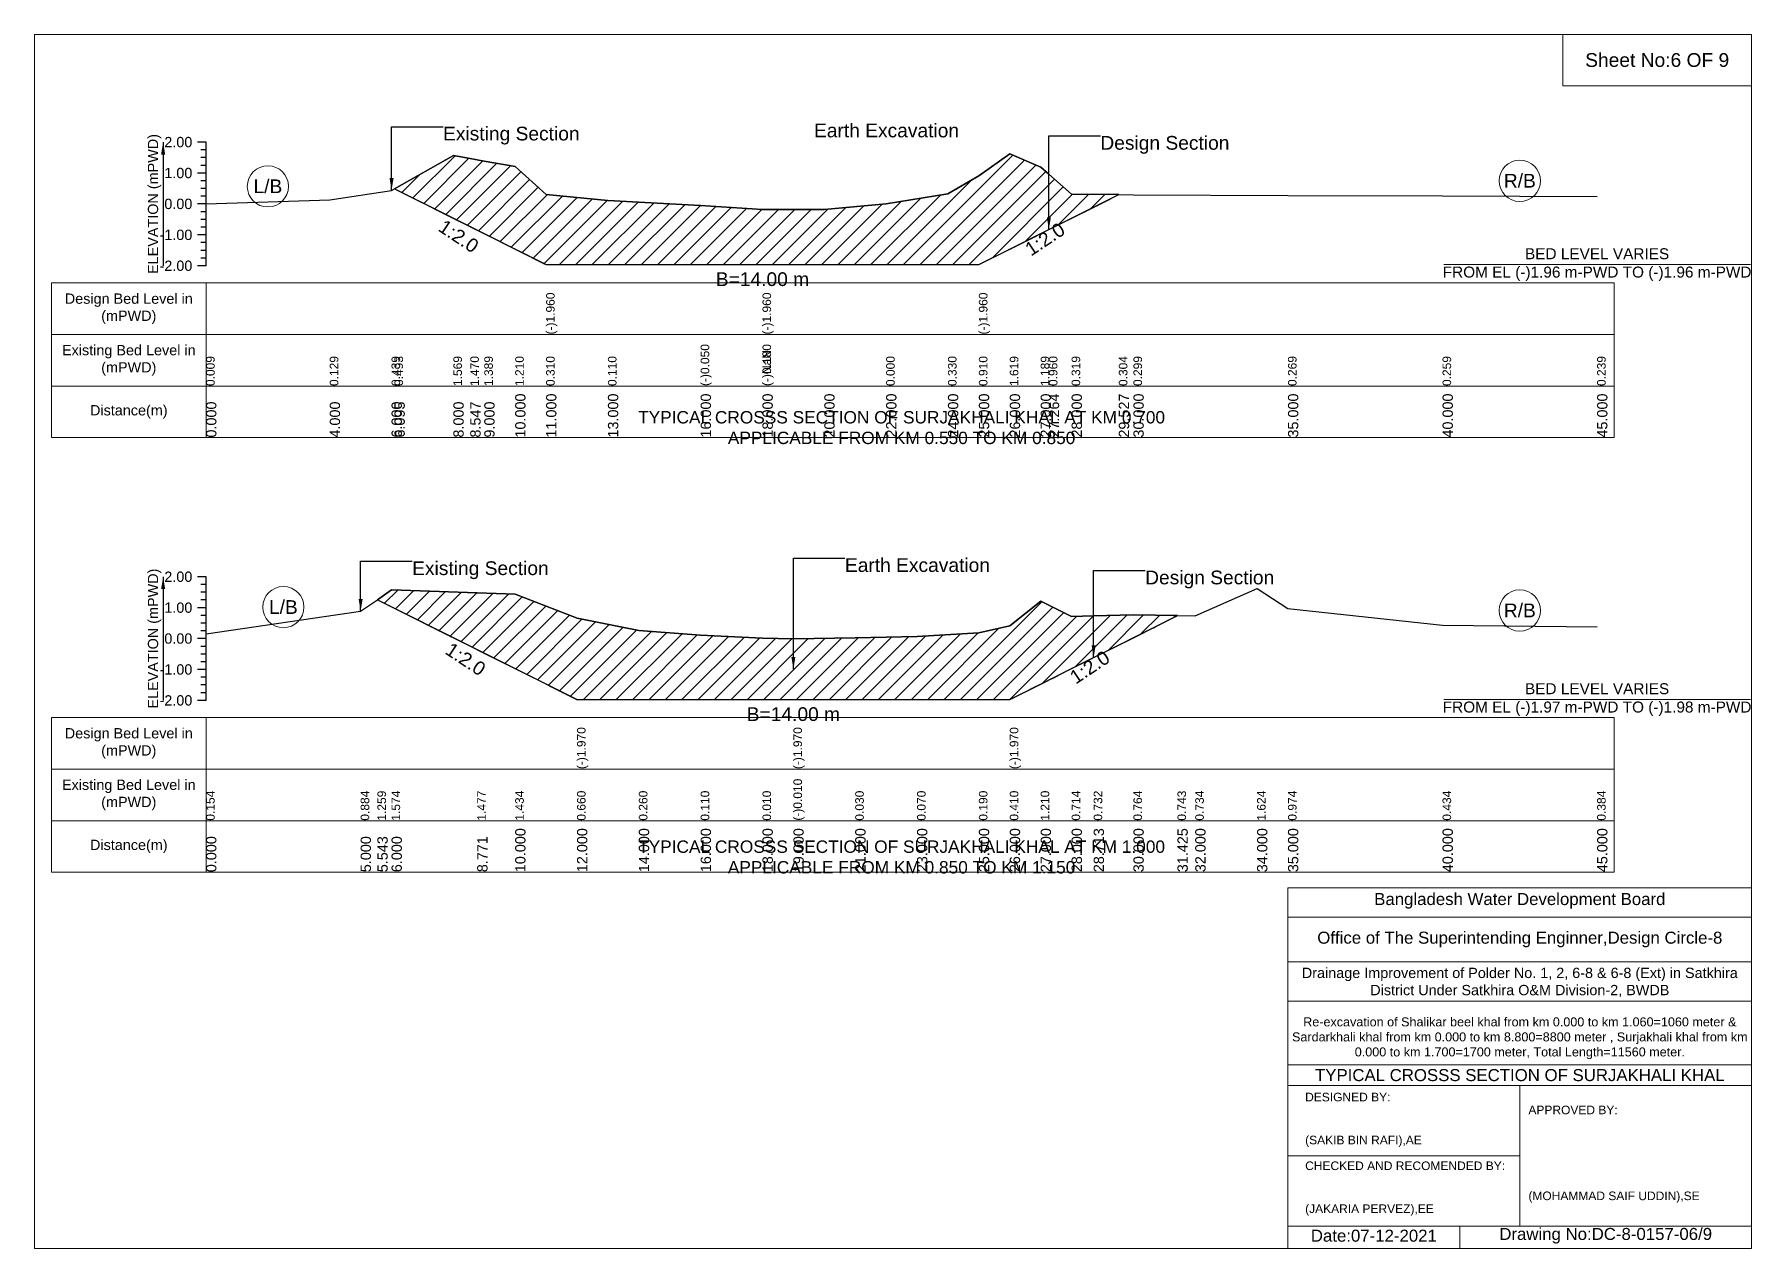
# Model space of a CAD drawing. Header units: inches. Extents: x 93000 to 506000, y -4242 to 0.
# Drawn here: x 470000 to 476000, y -4242 to 0 of the extents above; entities that cross this region are included whole.
import ezdxf

# ---------------------------------------------------------------- set-up
doc = ezdxf.new("R2010")
doc.units = ezdxf.units.IN
doc.header["$LTSCALE"] = 7
doc.header["$MEASUREMENT"] = 0
doc.linetypes.add('DASHED', pattern=[0.75, 0.5, -0.25])
for name, color, linetype, lineweight in [('Cross section Data Border', 7, 'Continuous', 9), ('Cross Section Labels', 7, 'Continuous', 9), ('Design_Bed_Level for Xsection', 7, 'DASHED', 25), ('Existing_Bed_Level for Xsection', 7, 'Continuous', 25), ('Long Section Labels', 7, 'Continuous', 9)]:
    doc.layers.add(name, color=color, linetype=linetype, lineweight=lineweight)
doc.styles.get("Standard").update_dxf_attribs({"font": 'arial.ttf'})
doc.dimstyles.get("Standard").update_dxf_attribs({"dimtxt": 0.18, "dimasz": 0.18, "dimexe": 0.18, "dimexo": 0.0625, "dimgap": 0.09, "dimtad": 0, "dimtih": 1, "dimtoh": 1, "dimdec": 4, "dimzin": 0, "dimdsep": 46, "dimtxsty": 'Standard', "dimcen": 0.09, "dimadec": 0, "dimazin": 0, "dimtfac": 1, "dimtdec": 4, "dimtofl": 0, "dimtmove": 0, "dimatfit": 3, "dimfxl": 1, "dimtolj": 1, "dimtzin": 0, "dimarcsym": 0})

msp = doc.modelspace()

# ---------------------------------------------------------------- texts
at = {"layer": 'Cross section Data Border', "attachment_point": 5}
for s, insert, char_height in [('Sheet No:6 OF 9', (475670, -90), 48), ('Bangladesh Water Development Board', (475190, -3027), 42), ('Office of The Superintending Enginner,Design Circle-8', (475190, -3162), 42)]:
    msp.add_mtext(s, dxfattribs=dict(at, insert=insert, char_height=char_height))
at = {"layer": 'Cross section Data Border'}
for s, insert, char_height, width, attachment_point in [('Design Bed Level in (mPWD)', (470330, -958.6), 36, 480, 5), ('Existing Bed Level in (mPWD)', (470330, -1138.6), 36, 480, 5), ('Distance(m)', (470330, -1318.6), 36, 480, 5), ('Design Bed Level in (mPWD)', (470330, -2476.9), 36, 480, 5), ('Existing Bed Level in (mPWD)', (470330, -2656.9), 36, 480, 5), ('Distance(m)', (470330, -2836.9), 36, 480, 5), ('Drainage Improvement of Polder No. 1, 2, 6-8 & 6-8 (Ext) in Satkhira District Under Satkhira O&M Division-2, BWDB', (475190, -3312), 36, 1680, 5), ('Re-excavation of Shalikar beel khal from km 0.000 to km 1.060=1060 meter & Sardarkhali khal from km 0.000 to km 8.800=8800 meter , Surjakhali khal from km 0.000 to km 1.700=1700 meter, Total Length=11560 meter.', (475190, -3507), 31.4683, 1620, 5), ('TYPICAL CROSSS SECTION OF SURJAKHALI KHAL', (475190, -3636), 42, 1680, 5), ('DESIGNED BY:^J^J^J(SAKIB BIN RAFI),AE', (474440, -3792), 30, 840, 4), ('APPROVED BY:^J^J^J^J^J^J(MOHAMMAD SAIF UDDIN),SE', (475220, -3912), 30, 840, 4), ('CHECKED AND RECOMENDED BY:^J^J^J(JAKARIA PERVEZ),EE', (474440, -4032), 30, 840, 4), ('Date:07-12-2021', (474680, -4197), 42, 840, 5), ('Drawing No:DC-8-0157-06/9', (475490, -4197), 42, 1320, 5)]:
    msp.add_mtext(s, dxfattribs=dict(at, insert=insert, char_height=char_height, width=width, attachment_point=attachment_point))
at = {"layer": 'Cross Section Labels'}
for s, insert, char_height, attachment_point in [('Existing Section', (471428, -322.6), 48, 1), ('Earth Excavation', (472724, -311.8), 48, 1), ('Design Section', (473724.5, -355), 48, 1), ('L/B', (470816, -531.1), 48, 5), ('R/B', (475190, -511.7), 48, 5), ('BED LEVEL VARIES ^JFROM EL (-)1.96 m-PWD TO (-)1.96 m-PWD', (475460, -804.2), 38.4, 5), ('B=14.00 m', (472544, -831.2), 48, 2), ('TYPICAL CROSSS SECTION OF SURJAKHALI KHAL AT KM 0.700^JAPPLICABLE FROM KM 0.550 TO KM 0.850', (473030, -1374), 43.2, 5), ('Existing Section', (471320, -1840.9), 48, 1), ('Earth Excavation', (472832, -1830.1), 48, 1), ('Design Section', (473881, -1873.3), 48, 1), ('L/B', (470870, -2000.9), 48, 5), ('R/B', (475190, -2012.7), 48, 5), ('BED LEVEL VARIES ^JFROM EL (-)1.97 m-PWD TO (-)1.98 m-PWD', (475460, -2323.7), 38.4, 5), ('B=14.00 m', (472652, -2350.7), 48, 2), ('TYPICAL CROSSS SECTION OF SURJAKHALI KHAL AT KM 1.000^JAPPLICABLE FROM KM 0.850 TO KM 1.150', (473030, -2874), 43.2, 5)]:
    msp.add_mtext(s, dxfattribs=dict(at, insert=insert, char_height=char_height, attachment_point=attachment_point))
at = {"layer": 'Cross Section Labels', "char_height": 48, "attachment_point": 2}
for insert, rotation in [((471496.1, -685.3), 326.30993), ((473517.5, -695.5), 33.69007), ((471520.3, -2162.8), 326.30993), ((473674, -2190.7), 33.69007)]:
    msp.add_mtext('1:2.0', dxfattribs=dict(at, insert=insert, rotation=rotation))
at = {"layer": 'Existing_Bed_Level for Xsection', "char_height": 36, "attachment_point": 5, "rotation": 90}
for insert in [(470420, -592.6), (470420, -2110.9)]:
    msp.add_mtext('ELEVATION (mPWD)', dxfattribs=dict(at, insert=insert))
at = {"layer": 'Existing_Bed_Level for Xsection', "char_height": 36, "attachment_point": 6}
for s, insert in [('2.00', (470552, -376.6)), ('1.00', (470552, -484.6)), ('0.00', (470552, -592.6)), ('-1.00', (470552, -700.6)), ('-2.00', (470552, -808.6)), ('2.00', (470552, -1894.9)), ('1.00', (470552, -2002.9)), ('0.00', (470552, -2110.9)), ('-1.00', (470552, -2218.9)), ('-2.00', (470552, -2326.9))]:
    msp.add_mtext(s, dxfattribs=dict(at, insert=insert))
at = {"layer": 'Long Section Labels', "attachment_point": 1, "rotation": 90}
for s, insert, char_height in [('(-)1.960', (471788, -1048.6), 30), ('(-)1.960', (472544, -1048.6), 30), ('(-)1.960', (473300, -1048.6), 30), ('0.009', (470600, -1228.6), 30), ('0.129', (471032, -1228.6), 30), ('0.439', (471248, -1228.6), 30), ('0.493', (471258.2, -1228.6), 30), ('1.569', (471464, -1228.6), 30), ('1.470', (471523.1, -1228.6), 30), ('1.389', (471572, -1228.6), 30), ('1.210', (471680, -1228.6), 30), ('0.310', (471788, -1228.6), 30), ('0.310', (471788, -1228.6), 30), ('0.310', (471788, -1228.6), 30), ('0.110', (472004, -1228.6), 30), ('(-)0.050', (472328, -1228.6), 30), ('(-)0.180', (472544, -1228.6), 30), ('(-)0.180', (472544, -1228.6), 30), ('(-)0.180', (472544, -1228.6), 30), ('(-)NaN', (472544, -1228.6), 30), ('(-)NaN', (472544, -1228.6), 30), ('0.000', (472976, -1228.6), 30), ('0.330', (473192, -1228.6), 30), ('0.910', (473300, -1228.6), 30), ('0.910', (473300, -1228.6), 30), ('1.619', (473408, -1228.6), 30), ('1.189', (473516, -1228.6), 30), ('0.960', (473544.5, -1228.6), 30), ('0.319', (473624, -1228.6), 30), ('0.304', (473789, -1228.6), 30), ('0.299', (473840, -1228.6), 30), ('0.269', (474380, -1228.6), 30), ('0.259', (474920, -1228.6), 30), ('0.239', (475460, -1228.6), 30), ('10.000', (471680, -1408.6), 36), ('11.000', (471788, -1408.6), 36), ('11.000', (471788, -1408.6), 36), ('11.000', (471788, -1408.6), 36), ('13.000', (472004, -1408.6), 36), ('16.000', (472328, -1408.6), 36), ('18.000', (472544, -1408.6), 36), ('18.000', (472544, -1408.6), 36), ('18.000', (472544, -1408.6), 36), ('20.000', (472760, -1408.6), 36), ('22.000', (472976, -1408.6), 36), ('24.000', (473192, -1408.6), 36), ('25.000', (473300, -1408.6), 36), ('25.000', (473300, -1408.6), 36), ('25.000', (473300, -1408.6), 36), ('26.000', (473408, -1408.6), 36), ('27.000', (473516, -1408.6), 36), ('27.264', (473544.5, -1408.6), 36), ('28.000', (473624, -1408.6), 36), ('29.527', (473789, -1408.6), 36), ('30.000', (473840, -1408.6), 36), ('35.000', (474380, -1408.6), 36), ('40.000', (474920, -1408.6), 36), ('45.000', (475460, -1408.6), 36), ('0.000', (470600, -1408.6), 36), ('4.000', (471032, -1408.6), 36), ('6.000', (471248, -1408.6), 36), ('6.095', (471258.2, -1408.6), 36), ('8.000', (471464, -1408.6), 36), ('8.547', (471523.1, -1408.6), 36), ('9.000', (471572, -1408.6), 36), ('(-)1.970', (471896, -2566.9), 30), ('(-)1.970', (472652, -2566.9), 30), ('(-)1.970', (473408, -2566.9), 30), ('(-)0.010', (472652, -2746.9), 30), ('(-)0.010', (472652, -2746.9), 30), ('(-)0.010', (472652, -2746.9), 30), ('0.154', (470600, -2746.9), 30), ('0.884', (471140, -2746.9), 30), ('1.259', (471198.6, -2746.9), 30), ('1.574', (471248, -2746.9), 30), ('1.477', (471547.3, -2746.9), 30), ('1.434', (471680, -2746.9), 30), ('0.660', (471896, -2746.9), 30), ('0.660', (471896, -2746.9), 30), ('0.660', (471896, -2746.9), 30), ('0.260', (472112, -2746.9), 30), ('0.110', (472328, -2746.9), 30), ('0.010', (472544, -2746.9), 30), ('0.030', (472868, -2746.9), 30), ('0.070', (473084, -2746.9), 30), ('0.190', (473300, -2746.9), 30), ('0.410', (473408, -2746.9), 30), ('0.410', (473408, -2746.9), 30), ('0.410', (473408, -2746.9), 30), ('1.210', (473516, -2746.9), 30), ('0.714', (473624, -2746.9), 30), ('0.732', (473701, -2746.9), 30), ('0.764', (473840, -2746.9), 30), ('0.743', (473993.9, -2746.9), 30), ('0.734', (474056, -2746.9), 30), ('1.624', (474272, -2746.9), 30), ('0.974', (474380, -2746.9), 30), ('0.434', (474920, -2746.9), 30), ('0.384', (475460, -2746.9), 30), ('0.000', (470600, -2926.9), 36), ('5.000', (471140, -2926.9), 36), ('5.543', (471198.6, -2926.9), 36), ('6.000', (471248, -2926.9), 36), ('8.771', (471547.3, -2926.9), 36), ('10.000', (471680, -2926.9), 36), ('12.000', (471896, -2926.9), 36), ('12.000', (471896, -2926.9), 36), ('12.000', (471896, -2926.9), 36), ('14.000', (472112, -2926.9), 36), ('16.000', (472328, -2926.9), 36), ('18.000', (472544, -2926.9), 36), ('19.000', (472652, -2926.9), 36), ('19.000', (472652, -2926.9), 36), ('19.000', (472652, -2926.9), 36), ('21.000', (472868, -2926.9), 36), ('23.000', (473084, -2926.9), 36), ('25.000', (473300, -2926.9), 36), ('26.000', (473408, -2926.9), 36), ('26.000', (473408, -2926.9), 36), ('26.000', (473408, -2926.9), 36), ('27.000', (473516, -2926.9), 36), ('28.000', (473624, -2926.9), 36), ('28.713', (473701, -2926.9), 36), ('30.000', (473840, -2926.9), 36), ('31.425', (473993.9, -2926.9), 36), ('32.000', (474056, -2926.9), 36), ('34.000', (474272, -2926.9), 36), ('35.000', (474380, -2926.9), 36), ('40.000', (474920, -2926.9), 36), ('45.000', (475460, -2926.9), 36)]:
    msp.add_mtext(s, dxfattribs=dict(at, insert=insert, char_height=char_height))

# ---------------------------------------------------------------- hatches: boundary and pattern name
at = {"layer": 'Existing_Bed_Level for Xsection'}
h = msp.add_hatch(dxfattribs=at)
h.set_pattern_fill('ANSI31', color=256, scale=324, style=0)
h.paths.add_polyline_path([(471258.2, -539.4), (471464, -642.2), (471523.1, -671.8), (471572, -696.2), (471680, -750.2), (471788, -804.2), (472004, -804.2), (472328, -804.2), (472544, -804.2), (472760, -804.2), (472976, -804.2), (473192, -804.2), (473300, -804.2), (473408, -750.2), (473516, -696.2), (473544.5, -682), (473624, -642.2), (473789, -559.8), (473624, -558.1), (473544.5, -488.9), (473516, -464.1), (473408, -417.7), (473300, -494.3), (473192, -556.9), (472976, -592.6), (472760, -612), (472544, -612), (472328, -598), (472004, -580.7), (471788, -559.1), (471680, -461.9), (471572, -442.5), (471523.1, -433.7), (471464, -423.1)])
h = msp.add_hatch(dxfattribs=at)
h.set_pattern_fill('ANSI31', color=256, scale=324, style=0)
h.paths.add_polyline_path([(471198.6, -1975), (471248, -1999.7), (471547.3, -2149.3), (471680, -2215.7), (471896, -2323.7), (472112, -2323.7), (472328, -2323.7), (472544, -2323.7), (472652, -2323.7), (472868, -2323.7), (473084, -2323.7), (473300, -2323.7), (473408, -2323.7), (473516, -2269.7), (473624, -2215.7), (473701, -2177.2), (473840, -2107.7), (473993.9, -2030.7), (473840, -2028.4), (473701, -2031.9), (473624, -2033.8), (473516, -1980.2), (473408, -2066.6), (473300, -2090.4), (473084, -2103.4), (472868, -2107.7), (472652, -2112), (472544, -2109.8), (472328, -2099), (472112, -2082.8), (471896, -2039.6), (471680, -1956), (471547.3, -1951.4), (471248, -1940.9)])

# ---------------------------------------------------------------- linework, layer by layer
at = {"layer": 'Cross section Data Border'}
for points in [[(470000, 0), (476000, 0), (476000, -4242), (470000, -4242)], [(475340, 0), (476000, 0), (476000, -180), (475340, -180)], [(470060, -868.6), (475520, -868.6), (475520, -1408.6), (470060, -1408.6)], [(470060, -2386.9), (475520, -2386.9), (475520, -2926.9), (470060, -2926.9)]]:
    msp.add_lwpolyline(points, close=True, dxfattribs=at)
for points in [[(470600, -868.6), (470600, -1408.6)], [(470060, -1048.6), (475520, -1048.6)], [(470060, -1228.6), (475520, -1228.6)], [(470600, -2386.9), (470600, -2926.9)], [(470060, -2566.9), (475520, -2566.9)], [(470060, -2746.9), (475520, -2746.9)], [(474380, -4242), (474380, -2982), (476000, -2982)], [(474380, -3084), (476000, -3084)], [(474380, -3240), (476000, -3240)], [(474380, -3378), (476000, -3378)], [(474380, -3600), (476000, -3600)], [(474380, -3672), (476000, -3672)], [(475190, -3672), (475190, -4164)], [(474380, -3918), (475190, -3918)], [(474380, -4164), (476000, -4164)], [(474980, -4164), (474980, -4242)]]:
    msp.add_lwpolyline(points, dxfattribs=at)
at = {"layer": 'Cross Section Labels'}
for points in [[(474924.2, -804.2), (475995.8, -804.2)], [(474924.2, -2323.7), (475995.8, -2323.7)]]:
    msp.add_lwpolyline(points, dxfattribs=at)
for centre in [(470816, -531.1), (475190, -511.7), (470870, -2000.9), (475190, -2012.7)]:
    msp.add_circle(centre, 72, dxfattribs=at)
at = {"layer": 'Design_Bed_Level for Xsection'}
for points in [[(471258.2, -539.4), (471523.1, -671.8), (471788, -804.2), (472544, -804.2), (473300, -804.2), (473544.5, -682), (473789, -559.8)], [(471198.6, -1975), (471547.3, -2149.3), (471896, -2323.7), (472652, -2323.7), (473408, -2323.7), (473701, -2177.2), (473993.9, -2030.7)]]:
    msp.add_lwpolyline(points, dxfattribs=at)
at = {"layer": 'Existing_Bed_Level for Xsection'}
for points in [[(470600, -376.6), (470570, -376.6)], [(470600, -403.6), (470582, -403.6)], [(470600, -808.6), (470600, -700.6), (470600, -592.6), (470600, -484.6), (470600, -376.6)], [(470600, -591.6), (471032, -578.6), (471248, -545.1), (471258.2, -539.4), (471464, -423.1), (471523.1, -433.7), (471572, -442.5), (471680, -461.9), (471788, -559.1), (471788, -559.1), (472004, -580.7), (472328, -598), (472544, -612), (472544, -612), (472760, -612), (472976, -592.6), (473192, -556.9), (473300, -494.3), (473300, -494.3), (473408, -417.7), (473516, -464.1), (473544.5, -488.9), (473624, -558.1), (473789, -559.8), (473840, -560.3), (474380, -563.5), (474920, -564.6), (475460, -566.7)], [(470600, -430.6), (470582, -430.6)], [(470600, -457.6), (470582, -457.6)], [(470600, -484.6), (470570, -484.6)], [(470600, -511.6), (470582, -511.6)], [(470600, -538.6), (470582, -538.6)], [(470600, -592.6), (470570, -592.6)], [(470600, -565.6), (470582, -565.6)], [(470600, -619.6), (470582, -619.6)], [(470600, -646.6), (470582, -646.6)], [(470600, -700.6), (470570, -700.6)], [(470600, -673.6), (470582, -673.6)], [(470600, -727.6), (470582, -727.6)], [(470600, -754.6), (470582, -754.6)], [(470600, -808.6), (470570, -808.6)], [(470600, -781.6), (470582, -781.6)], [(470600, -1894.9), (470570, -1894.9)], [(470600, -2326.9), (470600, -2218.9), (470600, -2110.9), (470600, -2002.9), (470600, -1894.9)], [(470600, -1921.9), (470582, -1921.9)], [(470600, -1948.9), (470582, -1948.9)], [(470600, -1975.9), (470582, -1975.9)], [(470600, -2094.3), (471140, -2015.4), (471198.6, -1975), (471248, -1940.9), (471547.3, -1951.4), (471680, -1956), (471896, -2039.6), (471896, -2039.6), (472112, -2082.8), (472328, -2099), (472544, -2109.8), (472652, -2112), (472652, -2112), (472868, -2107.7), (473084, -2103.4), (473300, -2090.4), (473408, -2066.6), (473408, -2066.6), (473516, -1980.2), (473624, -2033.8), (473701, -2031.9), (473840, -2028.4), (473993.9, -2030.7), (474056, -2031.6), (474272, -1935.5), (474380, -2005.7), (474920, -2064), (475460, -2069.4)], [(470600, -2002.9), (470570, -2002.9)], [(470600, -2029.9), (470582, -2029.9)], [(470600, -2056.9), (470582, -2056.9)], [(470600, -2083.9), (470582, -2083.9)], [(470600, -2110.9), (470570, -2110.9)], [(470600, -2137.9), (470582, -2137.9)], [(470600, -2218.9), (470570, -2218.9)], [(470600, -2164.9), (470582, -2164.9)], [(470600, -2191.9), (470582, -2191.9)], [(470600, -2245.9), (470582, -2245.9)], [(470600, -2272.9), (470582, -2272.9)], [(470600, -2326.9), (470570, -2326.9)], [(470600, -2299.9), (470582, -2299.9)]]:
    msp.add_lwpolyline(points, dxfattribs=at)
for points in [[(471258.2, -539.4), (471464, -642.2), (471523.1, -671.8), (471572, -696.2), (471680, -750.2), (471788, -804.2), (471788, -804.2), (472004, -804.2), (472328, -804.2), (472544, -804.2), (472544, -804.2), (472760, -804.2), (472976, -804.2), (473192, -804.2), (473300, -804.2), (473300, -804.2), (473408, -750.2), (473516, -696.2), (473544.5, -682), (473624, -642.2), (473789, -559.8), (473789, -559.8), (473789, -559.8), (473624, -558.1), (473544.5, -488.9), (473516, -464.1), (473408, -417.7), (473300, -494.3), (473300, -494.3), (473192, -556.9), (472976, -592.6), (472760, -612), (472544, -612), (472544, -612), (472328, -598), (472004, -580.7), (471788, -559.1), (471788, -559.1), (471680, -461.9), (471572, -442.5), (471523.1, -433.7), (471464, -423.1)], [(471198.6, -1975), (471248, -1999.7), (471547.3, -2149.3), (471680, -2215.7), (471896, -2323.7), (471896, -2323.7), (472112, -2323.7), (472328, -2323.7), (472544, -2323.7), (472652, -2323.7), (472652, -2323.7), (472868, -2323.7), (473084, -2323.7), (473300, -2323.7), (473408, -2323.7), (473408, -2323.7), (473516, -2269.7), (473624, -2215.7), (473701, -2177.2), (473840, -2107.7), (473993.9, -2030.7), (473840, -2028.4), (473701, -2031.9), (473624, -2033.8), (473516, -1980.2), (473408, -2066.6), (473408, -2066.6), (473300, -2090.4), (473084, -2103.4), (472868, -2107.7), (472652, -2112), (472652, -2112), (472544, -2109.8), (472328, -2099), (472112, -2082.8), (471896, -2039.6), (471896, -2039.6), (471680, -1956), (471547.3, -1951.4), (471248, -1940.9)]]:
    msp.add_lwpolyline(points, close=True, dxfattribs=at)

msp.set_redraw_order([(e.dxf.handle, doc.entitydb.next_handle()) for e in msp.query("TEXT MTEXT ATTDEF DIMENSION ARC_DIMENSION")])  # texts and dimensions are drawn at this point

# ---------------------------------------------------------------- leaders
at = {"layer": 'Cross Section Labels', "annotation_type": 0, "has_hookline": 1, "hookline_direction": 0}
for points, text_width in [([(471248, -545.1), (471248, -322.6), (471427.9, -322.6)], 467.2), ([(473544.5, -682), (473544.5, -355), (473724.4, -355)], 441.2), ([(471140, -2015.4), (471140, -1840.9), (471319.9, -1840.9)], 467.2), ([(472652, -2217.8), (472652, -1830.1), (472831.9, -1830.1)], 497), ([(473701, -2177.2), (473701, -1873.3), (473880.9, -1873.3)], 441.2)]:
    msp.add_leader(points, dimstyle='Standard', override={"dimasz": 43.2}, dxfattribs=dict(at, text_width=text_width))
at = {"layer": 'Existing_Bed_Level for Xsection'}
for points in [[(470450, -376.6), (470450, -808.6)], [(470450, -1894.9), (470450, -2326.9)]]:
    msp.add_leader(points, dimstyle='Standard', override={"dimasz": 43.2}, dxfattribs=at)

doc.saveas('drawing.dxf')
